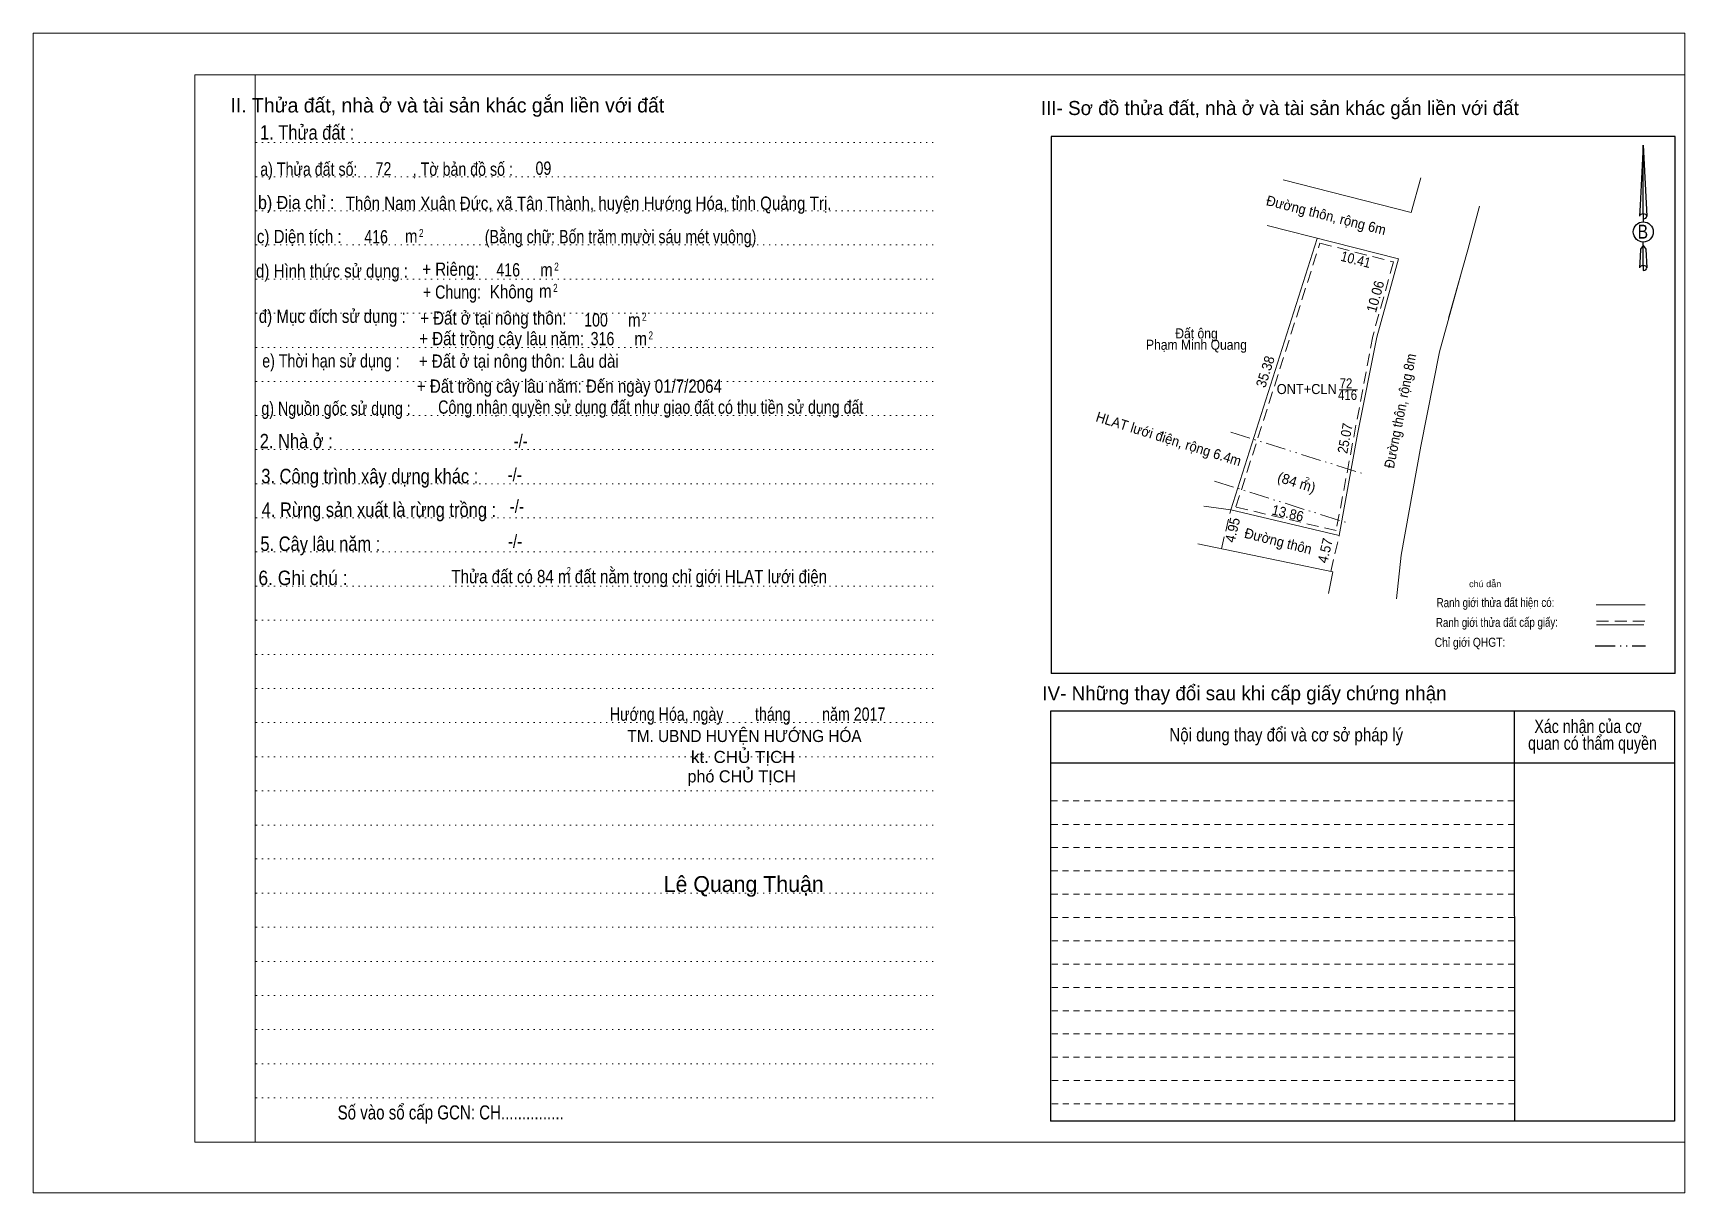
# Model space of a CAD drawing. Header units: metres. Extents: x 539095 to 539956, y 1836570 to 1836920.
# Drawn here: x 539310 to 539515.2, y 1836771.9 to 1836915.9 of the extents above; entities that cross this region are included whole.
import ezdxf
from ezdxf.enums import TextEntityAlignment as Align

# ---------------------------------------------------------------- set-up
doc = ezdxf.new("R2010")
doc.units = ezdxf.units.M
doc.header["$LTSCALE"] = 0.5
for name, pattern in [('DASH_DOUBLE_DOT', [9.2, 5, -1.2, 0.3, -1.2, 0.3, -1.2]), ('DOTTED', [1.5, 0.3, -1.2]), ('MEDIUM_DASHED', [4.5, 3, -1.5]), ('SHORT_DASHED', [2.7, 1.5, -1.2])]:
    doc.linetypes.add(name, pattern=pattern)
for name, color, linetype, lineweight in [('1', 7, 'DOTTED', 13), ('13', 7, 'Continuous', 13), ('2', 7, 'SHORT_DASHED', 13), ('28', 7, 'Continuous', 25), ('5', 7, 'Continuous', 13), ('63', 7, 'Continuous', 13)]:
    doc.layers.add(name, color=color, linetype=linetype, lineweight=lineweight)
for name, color, linetype in [('18', 7, 'Continuous'), ('3', 7, 'Continuous'), ('4', 7, 'Continuous')]:
    doc.layers.add(name, color=color, linetype=linetype)

msp = doc.modelspace()

# ---------------------------------------------------------------- texts
at = {"layer": '13'}
for s, height, rotation, width, p in [('Đường thôn, rộng 6m', 1.25, 345.757, 0.95, (539470.5212, 1836892.723)), ('10.41', 1.25, 345.764, 0.9, (539474.2063, 1836887.2216)), ('10.06', 1.25, 74.43, 0.95, (539477.3828, 1836883.0723)), ('35.38', 1.25, 72.313, 0.95, (539463.7043, 1836873.7151)), ('Đường thôn, rộng 8m', 1.25, 78.879, 0.9, (539480.4789, 1836868.9145)), ('HLAT lưới điện, rộng 6.4m', 1.25, 342.594, 0.95, (539450.923, 1836864.9597)), ('25.07', 1.25, 79.313, 0.9, (539473.6337, 1836865.5141)), ('2', 0.625, 342.594, 1.25, (539468.2365, 1836860.1933)), ('13.86', 1.25, 346.736, 0.95, (539465.7666, 1836855.7306)), ('4.95', 1.25, 76.693, 0.95, (539459.6415, 1836854.1061)), ('Đường thôn', 1.25, 345.757, 0.95, (539464.5562, 1836852.2559)), ('4.57', 1.25, 76.724, 0.95, (539471.1507, 1836851.5465))]:
    msp.add_text(s, height=height, rotation=rotation, dxfattribs=dict(at, width=width)).set_placement(p, align=Align.CENTER)
for s, width, p in [('Đất ông', 0.9, (539454.565, 1836878.03)), ('Phạm Minh Quang', 0.9, (539454.56, 1836876.62)), ('72', 0.85, (539473.13, 1836871.82)), ('ONT+CLN', 0.95, (539468.26, 1836871.12)), ('416', 0.85, (539473.325, 1836870.39))]:
    msp.add_text(s, height=1.25, dxfattribs=dict(at, width=width)).set_placement(p, align=Align.CENTER)
msp.add_text('(84 m)', height=1.25, rotation=342.594, dxfattribs=at).set_placement((539466.813, 1836859.5568), align=Align.CENTER)
at = {"layer": '18'}
for s, height, p in [('II. Thửa đất, nhà ở và tài sản khác gắn liền với đất', 1.8, (539361.5, 1836906.08)), ('phó CHỦ TỊCH', 1.5, (539398.075, 1836822.91)), ('Lê Quang Thuận', 1.98, (539398.32, 1836809.3))]:
    msp.add_text(s, height=height, dxfattribs=at).set_placement(p, align=Align.CENTER)
for s, height, width, p in [('1. Thửa đất :', 1.8, 0.85, (539344.085, 1836902.7)), ('a) Thửa đất số:              , Tờ bản đồ số : ', 1.65, 0.8, (539354.2, 1836898.22)), ('09', 1.65, 0.8, (539373.44, 1836898.34)), ('b) Địa chỉ : ', 1.65, 0.9, (539343.01, 1836894.08)), (' Thôn Nam Xuân Đức, xã Tân Thành, huyện Hướng Hóa, tỉnh Quảng Trị.', 1.65, 0.85, (539378.785, 1836893.99)), ('c) Diện tích :                                                   ', 1.65, 0.85, (539356.395, 1836889.86)), ('416', 1.65, 0.8, (539352.655, 1836889.82)), (' m', 1.65, 0.85, (539356.755, 1836889.9)), ('2', 1, 0.75, (539358.265, 1836890.62)), ('(Bằng chữ: Bốn trăm mười sáu mét vuông)', 1.65, 0.8, (539383.025, 1836889.84)), ('d) Hình thức sử dụng :', 1.65, 0.85, (539347.175, 1836885.58)), ('+ Riêng: ', 1.65, 0.85, (539362.165, 1836885.8)), ('416', 1.65, 0.8, (539369.065, 1836885.72)), (' m', 1.65, 0.85, (539373.555, 1836885.72)), ('2', 1, 0.75, (539375.065, 1836886.44)), ('Không', 1.65, 0.85, (539369.495, 1836883)), ('2', 1, 0.75, (539374.925, 1836883.8)), ('       + Chung:', 1.65, 0.8, (539360.355, 1836882.96)), (' m', 1.65, 0.85, (539373.415, 1836883.08)), ('đ) Mục đích sử dụng :', 1.65, 0.85, (539347.205, 1836879.96)), ('100', 1.65, 0.8, (539379.97, 1836879.5)), (' m', 1.65, 0.85, (539384.465, 1836879.5)), ('2', 1, 0.75, (539385.975, 1836880.22)), ('316', 1.65, 0.8, (539380.775, 1836877.18)), ('2', 1, 0.75, (539386.775, 1836877.9)), (' m', 1.65, 0.85, (539385.265, 1836877.18)), ('e) Thời hạn sử dụng :', 1.65, 0.8, (539347.04, 1836874.42)), ('+ Đất ở tại nông thôn: Lâu dài', 1.65, 0.85, (539370.38, 1836874.39)), ('+ Đất trồng cây lâu năm: Đến ngày 01/7/2064', 1.65, 0.85, (539376.665, 1836871.28)), ('g) Nguồn gốc sử dụng :', 1.65, 0.8, (539347.68, 1836868.52)), ('2. Nhà ở :', 1.8, 0.85, (539342.735, 1836864.38)), ('3. Công trình xây dựng khác :', 1.8, 0.85, (539351.87, 1836860.04)), ('4. Rừng sản xuất là rừng trồng :', 1.8, 0.85, (539353.005, 1836855.86)), ('5. Cây lâu năm :', 1.8, 0.85, (539345.73, 1836851.64)), ('6. Ghi chú :', 1.8, 0.9, (539343.575, 1836847.4)), ('Hướng Hóa, ngày        tháng        năm 2017', 1.65, 0.8, (539398.8, 1836830.56)), ('TM. UBND HUYỆN HƯỚNG HÓA', 1.5, 0.95, (539398.415, 1836827.92)), ('kt. CHỦ TỊCH', 1.5, 1.05, (539398.205, 1836825.32)), ('Số vào sổ cấp GCN: CH...............', 1.75, 0.8, (539361.92, 1836781.06))]:
    msp.add_text(s, height=height, dxfattribs=dict(at, width=width)).set_placement(p, align=Align.CENTER)
at = {"layer": '28'}
for s, height, width, p in [('B', 1.728, 0.85, (539510.005, 1836890.42)), ('-/-', 1.65, 0.85, (539370.615, 1836864.48)), ('-/-', 1.65, 0.85, (539369.875, 1836860.3)), ('-/-', 1.65, 0.85, (539370.135, 1836856.36)), ('-/-', 1.65, 0.85, (539369.915, 1836852.02)), ('Nội dung thay đổi và cơ sở pháp lý', 1.65, 0.85, (539465.71, 1836828)), ('Xác nhận của cơ', 1.65, 0.8, (539503.195, 1836829.04)), (' quan có thẩm quyền', 1.65, 0.8, (539503.505, 1836826.96))]:
    msp.add_text(s, height=height, dxfattribs=dict(at, width=width)).set_placement(p, align=Align.CENTER)
at = {"layer": '28', "width": 0.8}
msp.add_text('Ranh giới thửa đất hiện có:', height=1.128, rotation=0.135, dxfattribs=at).set_placement((539491.7087, 1836844.6775), align=Align.CENTER)
at = {"layer": '28'}
msp.add_text('IV- Những thay đổi sau khi cấp giấy chứng nhận', height=1.75, dxfattribs=at).set_placement((539460.525, 1836833.1), align=Align.CENTER)
at = {"layer": '3'}
for s, height, width, p in [('+ Đất ở tại nông thôn:', 1.65, 0.85, (539367.21, 1836879.74)), ('+ Đất trồng cây lâu năm:', 1.65, 0.85, (539368.25, 1836877.19)), ('Công nhận quyền sử dụng đất như giao đất có thu tiền sử dụng đất', 1.65, 0.8, (539386.77, 1836868.68)), ('Thửa đất có 84 m đất nằm trong chỉ giới HLAT lưới điện', 1.65, 0.85, (539385.34, 1836847.64)), ('2', 0.825, 0.7, (539376.585, 1836848.82))]:
    msp.add_text(s, height=height, dxfattribs=dict(at, width=width)).set_placement(p, align=Align.CENTER)
at = {"layer": '4', "width": 0.8}
msp.add_text('72', height=1.65, dxfattribs=at).set_placement((539353.57, 1836898.26), align=Align.CENTER)
at = {"layer": '5', "width": 1.05}
msp.add_text('chú dẫn', height=0.7999, dxfattribs=at).set_placement((539490.42, 1836847.15), align=Align.CENTER)
at = {"layer": '63'}
msp.add_text('III- Sơ đồ thửa đất, nhà ở và tài sản khác gắn liền với đất', height=1.75, dxfattribs=at).set_placement((539464.92, 1836905.76), align=Align.CENTER)
for s, width, p in [('Ranh giới thửa đất cấp giấy:', 0.8, (539491.8887, 1836842.2181)), ('Chỉ giới QHGT:', 0.85, (539488.5437, 1836839.7404))]:
    msp.add_text(s, height=1.123, rotation=0.135, dxfattribs=dict(at, width=width)).set_placement(p, align=Align.CENTER)

# ---------------------------------------------------------------- linework, layer by layer
at = {"layer": '1', "linetype": 'Continuous'}
for p, q in [((539330.14, 1836910.74), (539515.24, 1836910.74)), ((539330.14, 1836910.74), (539330.14, 1836778.24)), ((539515.24, 1836910.74), (539515.24, 1836777.14)), ((539330.14, 1836778.24), (539515.24, 1836778.24))]:
    msp.add_line(p, q, dxfattribs=at)
at = {"layer": '1'}
for p, q in [((539337.64, 1836910.74), (539337.64, 1836778.24)), ((539337.72, 1836902.34), (539422.26, 1836902.34)), ((539337.72, 1836898.1), (539422.26, 1836898.1)), ((539337.72, 1836893.88), (539422.26, 1836893.88)), ((539337.72, 1836889.64), (539422.26, 1836889.64)), ((539337.72, 1836885.4), (539422.26, 1836885.4)), ((539337.72, 1836881.16), (539422.26, 1836881.16)), ((539337.72, 1836876.92), (539422.26, 1836876.92)), ((539337.72, 1836872.7), (539422.26, 1836872.7)), ((539337.72, 1836868.46), (539422.26, 1836868.46)), ((539337.72, 1836864.22), (539422.26, 1836864.22)), ((539337.72, 1836859.98), (539422.26, 1836859.98)), ((539337.72, 1836855.76), (539422.26, 1836855.76)), ((539337.72, 1836851.52), (539422.26, 1836851.52)), ((539337.72, 1836847.28), (539422.26, 1836847.28)), ((539337.72, 1836843.04), (539422.26, 1836843.04)), ((539337.72, 1836838.8), (539422.26, 1836838.8)), ((539337.72, 1836834.56), (539422.26, 1836834.56)), ((539337.72, 1836830.34), (539422.26, 1836830.34)), ((539337.72, 1836826.1), (539422.26, 1836826.1)), ((539337.72, 1836821.86), (539422.26, 1836821.86)), ((539337.72, 1836817.62), (539422.26, 1836817.62)), ((539337.72, 1836813.4), (539422.26, 1836813.4)), ((539337.72, 1836809.16), (539422.26, 1836809.16)), ((539337.72, 1836804.92), (539422.26, 1836804.92)), ((539337.72, 1836800.68), (539422.26, 1836800.68)), ((539337.72, 1836796.44), (539422.26, 1836796.44)), ((539337.72, 1836792.22), (539422.26, 1836792.22)), ((539337.72, 1836787.98), (539422.26, 1836787.98)), ((539337.72, 1836783.74), (539422.26, 1836783.74))]:
    msp.add_line(p, q, dxfattribs=at)
at = {"layer": '1', "linetype": 'Continuous'}
for points in [[(539310.04, 1836771.94), (539515.24, 1836771.94), (539515.24, 1836915.94), (539310.04, 1836915.94)], [(539337.64, 1836910.74), (539515.24, 1836910.74), (539515.24, 1836778.24), (539337.64, 1836778.24)]]:
    msp.add_lwpolyline(points, close=True, dxfattribs=at)
at = {"layer": '13'}
for p, q in [((539481.25, 1836893.68), (539465.35, 1836897.72)), ((539481.25, 1836893.68), (539482.41, 1836897.97)), ((539463.34, 1836892.03), (539479.65, 1836887.89)), ((539458.81, 1836856.74), (539469.56, 1836890.45)), ((539472.28, 1836871.66), (539474.56, 1836871.66)), ((539458.81, 1836856.74), (539455.46, 1836857.19)), ((539458.81, 1836856.74), (539472.3, 1836853.56))]:
    msp.add_line(p, q, dxfattribs=at)
at = {"layer": '13', "linetype": 'DASH_DOUBLE_DOT'}
for p, q in [((539458.81, 1836866.39), (539475.11, 1836861.28)), ((539456.79, 1836860.31), (539473.44, 1836855.09))]:
    msp.add_line(p, q, dxfattribs=at)
at = {"layer": '13', "linetype": 'MEDIUM_DASHED'}
for p, q in [((539457.67, 1836851.92), (539458.81, 1836856.74)), ((539471.25, 1836849.11), (539472.3, 1836853.56))]:
    msp.add_line(p, q, dxfattribs=at)
at = {"layer": '13'}
for points in [[(539489.73, 1836894.44), (539488.27, 1836889.01), (539485.96, 1836880.82), (539485.88, 1836880.53)], [(539472.3, 1836853.56), (539474.58, 1836866.14), (539476.95, 1836878.2), (539479.65, 1836887.89)], [(539479.4, 1836845.7), (539479.99, 1836851.14), (539482.44, 1836864.65), (539484.74, 1836876.35), (539487.45, 1836886.09)], [(539454.72, 1836852.53), (539471.48, 1836849.06), (539470.96, 1836846.37)]]:
    msp.add_lwpolyline(points, dxfattribs=at)
at = {"layer": '13', "linetype": 'MEDIUM_DASHED'}
msp.add_lwpolyline([(539469.89, 1836889.85), (539479.03, 1836887.53), (539476.46, 1836878.31), (539471.91, 1836854.17), (539459.45, 1836857.1)], close=True, dxfattribs=at)
at = {"layer": '2'}
for p, q in [((539494.02, 1836817.7), (539436.44, 1836817.7)), ((539494.02, 1836814.82), (539436.44, 1836814.82)), ((539494.02, 1836811.92), (539436.44, 1836811.92)), ((539494.02, 1836809.04), (539436.44, 1836809.04)), ((539494.02, 1836806.14), (539436.44, 1836806.14)), ((539494.04, 1836803.24), (539436.44, 1836803.24)), ((539494.04, 1836800.36), (539436.44, 1836800.36)), ((539494.04, 1836797.46), (539436.44, 1836797.46)), ((539494.04, 1836794.56), (539436.44, 1836794.56)), ((539494.04, 1836791.68), (539436.44, 1836791.68)), ((539494.04, 1836788.78), (539436.44, 1836788.78)), ((539494.06, 1836785.9), (539436.44, 1836785.9)), ((539494.06, 1836783), (539436.44, 1836783))]:
    msp.add_line(p, q, dxfattribs=at)
at = {"layer": '28'}
for p, q in [((539514.04, 1836903.08), (539436.5, 1836903.08)), ((539510.04, 1836902.04), (539510.52, 1836893.2)), ((539510.04, 1836902.04), (539510.52, 1836893.2)), ((539510.04, 1836902.04), (539510.52, 1836893.2)), ((539509.66, 1836894.58), (539509.6, 1836893.22)), ((539510.04, 1836893.5), (539510.04, 1836893.16)), ((539510.04, 1836893.16), (539510.04, 1836892.9)), ((539510.52, 1836893.2), (539510.52, 1836893.22)), ((539510.04, 1836892.9), (539510.04, 1836892.56)), ((539510.04, 1836892.9), (539510.04, 1836892.56)), ((539510.04, 1836892.9), (539510.04, 1836892.56)), ((539510.04, 1836889.58), (539510.04, 1836889.98)), ((539510.04, 1836889.58), (539510.04, 1836889.98)), ((539510.04, 1836889.58), (539510.04, 1836889.98)), ((539510.04, 1836889.58), (539510.4, 1836889.1)), ((539510.04, 1836889.58), (539510.4, 1836889.1)), ((539510.04, 1836889.58), (539510.4, 1836889.1)), ((539510.4, 1836889.1), (539510.52, 1836886.78)), ((539510.4, 1836889.1), (539510.52, 1836886.78)), ((539510.4, 1836889.1), (539510.52, 1836886.78)), ((539510.04, 1836887.08), (539510.04, 1836886.74)), ((539510.52, 1836886.78), (539510.52, 1836886.8)), ((539510.04, 1836886.74), (539510.04, 1836886.48)), ((539494.02, 1836831.74), (539494.06, 1836780.86)), ((539513.96, 1836831.74), (539513.92, 1836780.86)), ((539513.94, 1836825.28), (539436.44, 1836825.28)), ((539513.92, 1836780.86), (539436.44, 1836780.86))]:
    msp.add_line(p, q, dxfattribs=at)
at = {"layer": '28', "lineweight": 13}
msp.add_line((539504.22, 1836844.96), (539510.3, 1836844.96), dxfattribs=at)
at = {"layer": '28', "linetype": 'MEDIUM_DASHED', "lineweight": 13}
msp.add_line((539504.26, 1836842.92), (539510.26, 1836842.92), dxfattribs=at)
at = {"layer": '28', "linetype": 'SHORT_DASHED', "lineweight": 13}
msp.add_line((539494, 1836820.6), (539436.44, 1836820.6), dxfattribs=at)
at = {"layer": '28'}
for points in [[(539510.04, 1836893.5), (539510.04, 1836902.04), (539509.66, 1836894.58)], [(539510.04, 1836887.08), (539510.04, 1836889.58), (539509.72, 1836889.1), (539509.66, 1836888.16), (539509.6, 1836886.8)], [(539513.96, 1836831.74), (539436.44, 1836831.74), (539436.44, 1836780.86)]]:
    msp.add_lwpolyline(points, dxfattribs=at)
for centre, start_param, end_param in [((539510.0615, 1836893.1882), 1.57079633, 3.07445202), ((539510.0615, 1836893.1882), 0.06714063, 1.57079633), ((539510.0615, 1836893.1882), 4.71238898, 6.28318531), ((539510.0615, 1836886.7677), 2.49106941, 3.07427841), ((539510.0615, 1836886.7677), 1.57079633, 2.49106941), ((539510.0615, 1836886.7677), 0.06714063, 1.57079633), ((539510.0615, 1836886.7677), 4.71238898, 6.28318531)]:
    msp.add_ellipse(centre, major_axis=(0.4535, 0), ratio=0.655448, start_param=start_param, end_param=end_param, dxfattribs=at)
msp.add_ellipse((539510.0611, 1836891.2497), major_axis=(0, 1.258), ratio=0.983453, dxfattribs=at)
at = {"layer": '5', "linetype": 'DOTTED'}
msp.add_line((539337.64, 1836910.74), (539337.64, 1836778.24), dxfattribs=at)
at = {"layer": '63', "lineweight": 25}
for p, q in [((539436.5, 1836903.08), (539436.5, 1836836.44)), ((539514.04, 1836836.44), (539514.04, 1836903.08)), ((539514.04, 1836836.44), (539436.5, 1836836.44))]:
    msp.add_line(p, q, dxfattribs=at)
at = {"layer": '63'}
msp.add_line((539504.26, 1836842.48), (539510.12, 1836842.48), dxfattribs=at)
msp.add_line((539504.26, 1836842.48), (539510.12, 1836842.48), dxfattribs=at)
at = {"layer": '63', "linetype": 'DASH_DOUBLE_DOT', "lineweight": 25}
msp.add_line((539504.08, 1836839.87), (539510.32, 1836839.87), dxfattribs=at)

msp.set_redraw_order([(e.dxf.handle, doc.entitydb.next_handle()) for e in msp.query("TEXT MTEXT ATTDEF DIMENSION ARC_DIMENSION")])  # texts and dimensions are drawn at this point

doc.saveas('drawing.dxf')
